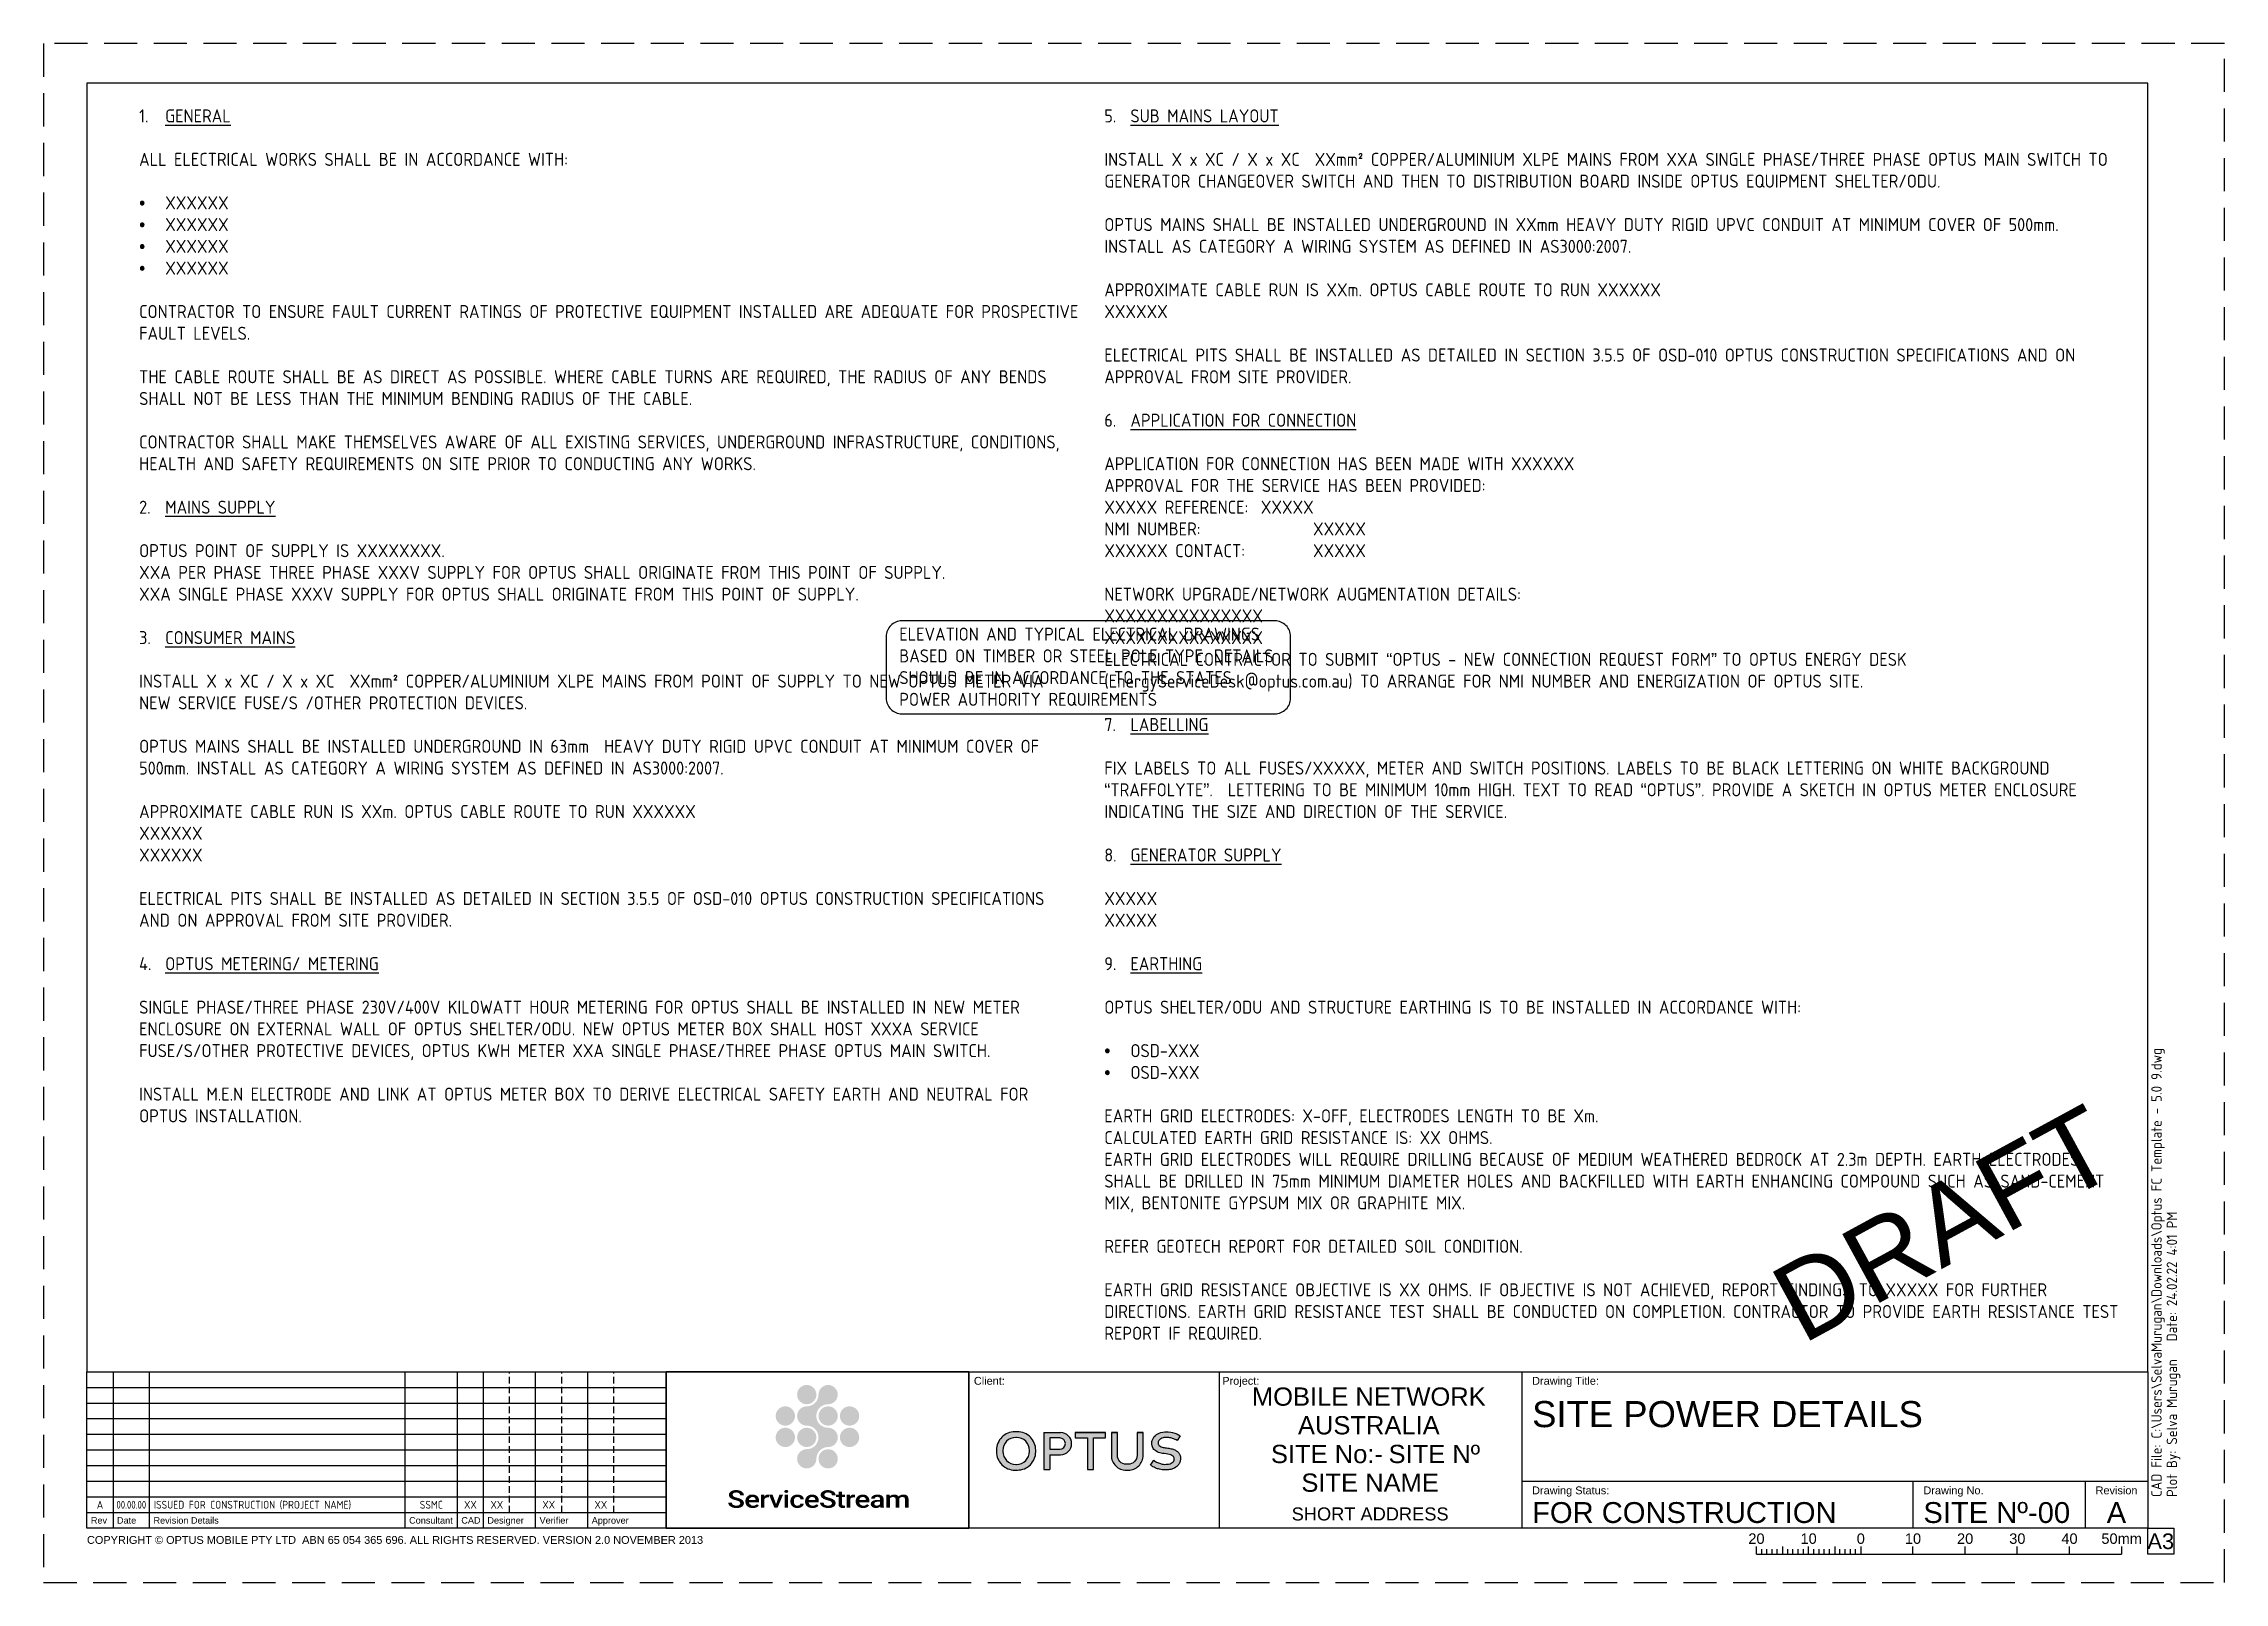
# Paper-space layout 'E1' of a CAD drawing. Extents: x 0 to 418, y 0 to 295.
# The model-space entities are those that its viewports show. They can reach past a viewport. Long polylines and large blocks are cut down to what shows.
import ezdxf
from ezdxf.enums import TextEntityAlignment as Align

# ---------------------------------------------------------------- set-up
doc = ezdxf.new("R2010")
doc.units = 0
doc.header["$MEASUREMENT"] = 0
doc.linetypes.add('DASHED', pattern=[19.05, 12.7, -6.35])
doc.linetypes.add('HIDDEN', pattern=[9.525, 6.35, -3.175])
doc.layers.get('0').update_dxf_attribs({"lineweight": 25})
doc.layers.get('DEFPOINTS').update_dxf_attribs({"color": 1})
for name, color, linetype in [('BORDER', 7, 'Continuous'), ('Cover Sht', 3, 'Continuous'), ('Cover Sht - Text 2.5', 2, 'Continuous'), ('Cover Sht - Text 3.5', 3, 'Continuous'), ('DRAFT STAMP', 253, 'Continuous'), ('Help notes', 240, 'Continuous'), ('Logo OPTUS', 134, 'Continuous'), ('Logo ServiceStream', 7, 'Continuous'), ('TXT', 2, 'Continuous')]:
    doc.layers.add(name, color=color, linetype=linetype)
doc.layers.add('Viewport1', color=161, linetype='Continuous', plot=False)
doc.styles.add('ARIAL', font='arial.ttf')
doc.styles.add('ISOCP', font='isocp.shx')
doc.styles.add('STAMP', font='swissko.ttf')
pattern_1 = [(0, (0, 0), (0, 6.985), [5.08, -1.905]), (90, (0, 0), (-6.985, 4e-16), [5.08, -1.905])]

psp = doc.layouts.new('E1')

# ---------------------------------------------------------------- texts
at = {"layer": 'DRAFT STAMP', "style": 'STAMP'}
psp.add_text('DRAFT', height=15, rotation=28.5534, dxfattribs=at).set_placement((364.22, 68.82), align=Align.MIDDLE_CENTER)
at = {"layer": 'Help notes', "insert": (164.01, 183.04), "char_height": 2.5, "attachment_point": 1, "style": 'ISOCP'}
psp.add_mtext_dynamic_manual_height_columns('ELEVATION AND TYPICAL ELECTRICAL DRAWINGS BASED ON TIMBER OR STEEL POLE TYPE. DETAILS SHOULD BE IN ACCORDANCE TO THE STATES POWER AUTHORITY REQUIREMENTS', width=72.6228, gutter_width=12.5, heights=[0], dxfattribs=at)
at = {"layer": 'TXT', "color": 2, "char_height": 2.5, "attachment_point": 1, "style": 'ISOCP'}
for s, insert, width in [('\\pxi-2,l2,t2;{\\C4;1.^I\\LGENERAL\\l\\P\\P\\C256;ALL ELECTRICAL WORKS SHALL BE IN ACCORDANCE WITH:\\P\\P{\\fSymbol|b0|i0|c2|p18;·^I}XXXXXX\\P{\\fSymbol|b0|i0|c2|p18;·^I}XXXXXX\\P{\\fSymbol|b0|i0|c2|p18;·^I}XXXXXX\\P{\\fSymbol|b0|i0|c2|p18;·^I}XXXXXX \\P\\pi0,l0;\\PCONTRACTOR TO ENSURE FAULT CURRENT RATINGS OF PROTECTIVE EQUIPMENT INSTALLED ARE ADEQUATE FOR PROSPECTIVE FAULT LEVELS.\\P\\PTHE CABLE ROUTE SHALL BE AS DIRECT AS POSSIBLE. WHERE CABLE TURNS ARE REQUIRED, THE RADIUS OF ANY BENDS SHALL NOT BE LESS THAN THE MINIMUM BENDING RADIUS OF THE CABLE.\\P\\PCONTRACTOR SHALL MAKE THEMSELVES AWARE OF ALL EXISTING SERVICES, UNDERGROUND INFRASTRUCTURE, CONDITIONS, HEALTH AND SAFETY REQUIREMENTS ON SITE PRIOR TO CONDUCTING ANY WORKS.\\P\\pi-2,l2;\\C4;\\P2.^I\\LMAINS SUPPLY\\P\\P\\l\\C256;OPTUS POINT OF SUPPLY IS XXXXXXXX.\\PXXA PER PHASE THREE PHASE XXXV SUPPLY FOR OPTUS SHALL ORIGINATE FROM THIS POINT OF SUPPLY.\\PXXA SINGLE PHASE XXXV SUPPLY FOR OPTUS SHALL ORIGINATE FROM THIS POINT OF SUPPLY. \\C4;\\P\\P3.^I\\LCONSUMER MAINS\\P\\P\\pi0,l0;\\l\\C256;INSTALL X x XC / X x XC  XXmm² COPPER/ALUMINIUM XLPE MAINS FROM POINT OF SUPPLY TO NEW OPTUS METER VIA NEW SERVICE FUSE/S /OTHER PROTECTION DEVICES. \\P\\POPTUS MAINS SHALL BE INSTALLED UNDERGROUND IN 63mm  HEAVY DUTY RIGID UPVC CONDUIT AT MINIMUM COVER OF 500mm. INSTALL AS CATEGORY A WIRING SYSTEM AS DEFINED IN AS3000:2007.\\P\\PAPPROXIMATE CABLE RUN IS XXm. OPTUS CABLE ROUTE TO RUN XXXXXX \\PXXXXXX\\PXXXXXX\\P\\PELECTRICAL PITS SHALL BE INSTALLED AS DETAILED IN SECTION 3.5.5 OF OSD-010 OPTUS CONSTRUCTION SPECIFICATIONS AND ON APPROVAL FROM SITE PROVIDER.\\C4;\\P\\pi-2,l2;\\P4.^I\\LOPTUS METERING/ METERING\\P\\pi0,l0,tz;\\P\\pt2;\\l\\C256;SINGLE PHASE/THREE PHASE 230V/400V KILOWATT HOUR METERING FOR OPTUS SHALL BE INSTALLED IN NEW METER ENCLOSURE ON EXTERNAL WALL OF OPTUS SHELTER/ODU. NEW OPTUS METER BOX SHALL HOST XXXA SERVICE FUSE/S/OTHER PROTECTIVE DEVICES, OPTUS KWH METER XXA SINGLE PHASE/THREE PHASE OPTUS MAIN SWITCH. \\P\\PINSTALL M.E.N ELECTRODE AND LINK AT OPTUS METER BOX TO DERIVE ELECTRICAL SAFETY EARTH AND NEUTRAL FOR OPTUS INSTALLATION.}', (18.31, 282.39), 180), ('\\pxt2;{\\C4;5.^I\\LSUB MAINS LAYOUT\\P\\P\\l\\C256;INSTALL X x XC / X x XC  XXmm² COPPER/ALUMINIUM XLPE MAINS FROM XXA SINGLE PHASE/THREE PHASE OPTUS MAIN SWITCH TO GENERATOR CHANGEOVER SWITCH AND THEN TO DISTRIBUTION BOARD INSIDE OPTUS EQUIPMENT SHELTER/ODU.\\P\\ptz;\\P\\pt2;OPTUS MAINS SHALL BE INSTALLED UNDERGROUND IN XXmm HEAVY DUTY RIGID UPVC CONDUIT AT MINIMUM COVER OF 500mm. INSTALL AS CATEGORY A WIRING SYSTEM AS DEFINED IN AS3000:2007.\\P\\PAPPROXIMATE CABLE RUN IS XXm. OPTUS CABLE ROUTE TO RUN XXXXXX \\PXXXXXX\\P\\ptz;\\P\\pt2;ELECTRICAL PITS SHALL BE INSTALLED AS DETAILED IN SECTION 3.5.5 OF OSD-010 OPTUS CONSTRUCTION SPECIFICATIONS AND ON APPROVAL FROM SITE PROVIDER.\\P\\C4;\\P6.^I\\LAPPLICATION FOR CONNECTION\\P\\P\\l\\C256;APPLICATION FOR CONNECTION HAS BEEN MADE WITH XXXXXX\\PAPPROVAL FOR THE SERVICE HAS BEEN PROVIDED:\\PXXXXX REFERENCE: ^IXXXXX\\PNMI NUMBER:^I^I^IXXXXX\\PXXXXXX CONTACT: ^I^IXXXXX\\P\\PNETWORK UPGRADE/NETWORK AUGMENTATION DETAILS:\\PXXXXXXXXXXXXXXX\\PXXXXXXXXXXXXXXX\\PELECTRICAL CONTRACTOR TO SUBMIT \\fArial|b0|i0|c0|p34;“\\Fisocp|c0;OPTUS - NEW CONNECTION REQUEST FORM\\fArial|b0|i0|c0|p34;” \\Fisocp|c0;TO OPTUS ENERGY DESK (EnergyServiceDesk@optus.com.au) TO ARRANGE FOR NMI NUMBER AND ENERGIZATION OF OPTUS SITE.\\P\\C4;\\P7.^I\\LLABELLING\\P\\pi-2,l2;\\P\\pi0,l0;\\l\\C256;FIX LABELS TO ALL FUSES/XXXXX, METER AND SWITCH POSITIONS. LABELS TO BE BLACK LETTERING ON WHITE BACKGROUND \\fArial|b0|i0|c0|p34;“\\Fisocp|c0;TRAFFOLYTE\\fArial|b0|i0|c0|p34;”\\Fisocp|c0;.  LETTERING TO BE MINIMUM 10mm HIGH. TEXT TO READ \\fArial|b0|i0|c0|p34;“\\Fisocp|c0;OPTUS\\fArial|b0|i0|c0|p34;”\\Fisocp|c0;. PROVIDE A SKETCH IN OPTUS METER ENCLOSURE INDICATING THE SIZE AND DIRECTION OF THE SERVICE.\\C4;\\P\\pi-2,l2;\\P\\pi0,l0;8.^I\\LGENERATOR SUPPLY\\P\\pi-2,l2;\\P\\l\\C256;XXXXX\\PXXXXX\\C4;\\P\\P\\pi0,l0;9.^I\\LEARTHING\\P\\P\\l\\C256;OPTUS SHELTER/ODU AND STRUCTURE EARTHING IS TO BE INSTALLED IN ACCORDANCE WITH:\\P\\pi-2,l2;\\P{\\fSymbol|b0|i0|c2|p18;·^I}OSD-XXX\\P{\\fSymbol|b0|i0|c2|p18;·^I}OSD-XXX\\P\\pi0,l0,tz;\\P\\pt2;EARTH GRID ELECTRODES: X-OFF, ELECTRODES LENGTH TO BE Xm.\\PCALCULATED EARTH GRID RESISTANCE IS: XX OHMS.\\PEARTH GRID ELECTRODES WILL REQUIRE DRILLING BECAUSE OF MEDIUM WEATHERED BEDROCK AT 2.3m DEPTH. EARTH ELECTRODES SHALL BE DRILLED IN 75mm MINIMUM DIAMETER HOLES AND BACKFILLED WITH EARTH ENHANCING COMPOUND SUCH AS SAND-CEMENT MIX, BENTONITE GYPSUM MIX OR GRAPHITE MIX. \\P\\PREFER GEOTECH REPORT FOR DETAILED SOIL CONDITION.\\P\\PEARTH GRID RESISTANCE OBJECTIVE IS XX OHMS. IF OBJECTIVE IS NOT ACHIEVED, REPORT FINDINGS TO XXXXX FOR FURTHER DIRECTIONS. EARTH GRID RESISTANCE TEST SHALL BE CONDUCTED ON COMPLETION. CONTRACTOR TO PROVIDE EARTH RESISTANCE TEST REPORT IF REQUIRED.}', (203.31, 282.39), 195)]:
    psp.add_mtext(s, dxfattribs=dict(at, insert=insert, width=width))

msp = doc.modelspace()

# ---------------------------------------------------------------- blocks, each defined once
blk = doc.blocks.new('Optus-A3AT')
at = {"layer": 'Cover Sht - Text 3.5', "color": 4, "style": 'ARIAL'}
for tag, p in [('TITLE-1', (285.31, 29.76)), ('TITLE-2', (285.31, 21.76))]:
    blk.add_attdef(tag, p, '', height=5, dxfattribs=at)
at = {"layer": 'Cover Sht - Text 3.5', "color": 3, "style": 'ARIAL'}
for tag, p, height in [('SITE_NO', (257.79, 22.87), 3.5), ('STATUS', (285.31, 11.39), 4)]:
    blk.add_attdef(tag, p, '', height=height, dxfattribs=at)
for tag, height, p in [('SITE_NAME', 3.5, (254.26, 17.37)), ('ADDRESS', 2.5, (254.26, 11.87))]:
    blk.add_attdef(tag, text='', height=height, dxfattribs=at).set_placement(p, align=Align.CENTER)
at = {"layer": 'Cover Sht - Text 3.5', "style": 'ARIAL'}
for tag, p in [('DRG.NO.', (360.31, 11.39)), ('REV', (393.31, 11.39))]:
    blk.add_attdef(tag, p, '', height=4, dxfattribs=at)
blk = doc.blocks.new('OPTUS Logo')
at = {"linetype": 'Continuous', "true_color": 0x00a4ae}
h = blk.add_hatch(color=134, dxfattribs=at)
h.dxf.hatch_style = 1
h.paths.add_polyline_path([(12.85, 14.65), (12.85, 14.98, 0.414214), (9.34, 18.49), (8.86, 18.49, 0.414214), (5.34, 14.98), (5.34, 14.65, 0.414214), (8.86, 11.14), (9.34, 11.14, 0.414214)])
h.paths.add_polyline_path([(9.18, 12.24), (9.02, 12.24, -0.414214), (6.55, 14.71), (6.55, 14.92, -0.414214), (9.02, 17.39), (9.18, 17.39, -0.414214), (11.65, 14.92), (11.65, 14.71, -0.414214)], flags=16)
h.paths.add_polyline_path([(17.59, 14.07, 1), (17.59, 18.35), (14.95, 18.35), (14.77, 18.35), (14.42, 18.35), (14.42, 11.28), (15.57, 11.28), (15.57, 14.07)])
h.paths.add_polyline_path([(15.57, 15.12), (15.57, 17.3), (17.45, 17.3, -1), (17.45, 15.12)], flags=16)
h.paths.add_polyline_path([(22.75, 11.28), (23.9, 11.28), (23.9, 17.3), (26.21, 17.3), (26.21, 18.35), (20.44, 18.35), (20.44, 17.3), (22.75, 17.3)])
h.paths.add_polyline_path([(28.5, 13.95), (28.5, 18.35), (27.35, 18.35), (27.35, 13.95, 0.414214), (30.19, 11.11), (30.59, 11.11, 0.414214), (33.43, 13.95), (33.43, 18.35), (32.28, 18.35), (32.28, 13.95, -0.414214), (30.59, 12.26), (30.19, 12.26, -0.414214)])
h.paths.add_polyline_path([(38.11, 12.26), (37.87, 12.25), (37.62, 12.24), (37.37, 12.26), (37.1, 12.3), (36.92, 12.34), (36.74, 12.38), (36.56, 12.44), (36.39, 12.5), (36.18, 12.58), (35.98, 12.68), (35.78, 12.8), (35.6, 12.93), (35.49, 13.02), (34.85, 12.11), (34.91, 12.06), (35.04, 11.96), (35.15, 11.89), (35.33, 11.77), (35.53, 11.67), (35.74, 11.57), (36.01, 11.46), (36.21, 11.4), (36.38, 11.35), (36.59, 11.29), (36.84, 11.24), (37.1, 11.2), (37.35, 11.18), (37.56, 11.16), (37.79, 11.16), (38.05, 11.17), (38.29, 11.19), (38.52, 11.23), (38.74, 11.28), (38.91, 11.32), (39.1, 11.39), (39.25, 11.45), (39.44, 11.54), (39.7, 11.69), (39.88, 11.83), (40.03, 11.96), (40.14, 12.09), (40.25, 12.23), (40.34, 12.36), (40.4, 12.47), (40.47, 12.63), (40.53, 12.8), (40.57, 12.95), (40.59, 13.12), (40.61, 13.27), (40.61, 13.42), (40.6, 13.59), (40.59, 13.72), (40.56, 13.85), (40.53, 13.95), (40.48, 14.08), (40.42, 14.21), (40.37, 14.3), (40.31, 14.39), (40.21, 14.51), (40.1, 14.62), (40.01, 14.7), (39.9, 14.79), (39.79, 14.86), (39.66, 14.94), (39.52, 15.01), (39.35, 15.08), (39.2, 15.13), (39.03, 15.19), (38.81, 15.24), (38.58, 15.29), (38.38, 15.32), (38.15, 15.35), (37.9, 15.39), (37.64, 15.42), (37.45, 15.46), (37.25, 15.5), (37.07, 15.55), (36.87, 15.62), (36.7, 15.71), (36.53, 15.83), (36.44, 15.93), (36.37, 16.04), (36.34, 16.14), (36.32, 16.28), (36.31, 16.41), (36.34, 16.55), (36.39, 16.7), (36.46, 16.83), (36.55, 16.94), (36.68, 17.06), (36.82, 17.16), (37.03, 17.25), (37.25, 17.32), (37.41, 17.36), (37.59, 17.38), (37.79, 17.4), (37.98, 17.4), (38.19, 17.39), (38.37, 17.37), (38.58, 17.34), (38.76, 17.3), (38.96, 17.25), (39.1, 17.2), (39.24, 17.15), (39.43, 17.07), (39.6, 16.99), (39.75, 16.91), (39.94, 16.79), (40.53, 17.72), (40.35, 17.83), (40.1, 17.97), (39.88, 18.08), (39.5, 18.24), (39.1, 18.35), (38.73, 18.43), (38.25, 18.47), (37.88, 18.48), (37.57, 18.47), (37.22, 18.42), (36.83, 18.34), (36.51, 18.23), (36.24, 18.1), (36, 17.95), (35.79, 17.79), (35.56, 17.56), (35.41, 17.34), (35.27, 17.08), (35.19, 16.83), (35.13, 16.6), (35.11, 16.35), (35.11, 16.14), (35.17, 15.78), (35.22, 15.6), (35.36, 15.31), (35.51, 15.11), (35.67, 14.94), (35.86, 14.8), (36.12, 14.64), (36.38, 14.53), (36.63, 14.44), (36.88, 14.38), (37.14, 14.33), (37.47, 14.29), (37.88, 14.23), (38.2, 14.18), (38.49, 14.11), (38.73, 14.04), (38.96, 13.94), (39.12, 13.84), (39.25, 13.72), (39.33, 13.62), (39.38, 13.47), (39.41, 13.31), (39.4, 13.15), (39.37, 13.04), (39.3, 12.88), (39.18, 12.73), (39.03, 12.59), (38.84, 12.47), (38.6, 12.37), (38.33, 12.3)])
at = {"color": 134, "linetype": 'Continuous', "true_color": 0x00a4ae}
for p, q in [((14.42, 18.35), (17.59, 18.35)), ((14.42, 18.35), (14.42, 11.28)), ((14.77, 18.35), (17.59, 18.35)), ((14.95, 18.35), (17.59, 18.35)), ((20.44, 18.35), (26.21, 18.35)), ((27.35, 18.35), (28.5, 18.35)), ((32.28, 18.35), (33.43, 18.35)), ((15.57, 14.07), (17.59, 14.07)), ((15.57, 14.07), (15.57, 11.28)), ((14.42, 11.28), (15.57, 11.28))]:
    blk.add_line(p, q, dxfattribs=at)
for points in [[(5.34, 14.98), (5.34, 14.65, 0.414214), (8.86, 11.14), (9.34, 11.14, 0.414214), (12.85, 14.65), (12.85, 14.98, 0.414214), (9.34, 18.49), (8.86, 18.49, 0.414214)], [(6.55, 14.71, 0.414214), (9.02, 12.24), (9.18, 12.24, 0.414214), (11.65, 14.71), (11.65, 14.92, 0.414214), (9.18, 17.39), (9.02, 17.39, 0.414214), (6.55, 14.92)], [(15.57, 15.12), (17.45, 15.12, 1), (17.45, 17.3), (15.57, 17.3)], [(30.59, 12.26), (30.19, 12.26, -0.414214), (28.5, 13.95), (28.5, 18.35), (27.35, 18.35), (27.35, 13.95, 0.414214), (30.19, 11.11), (30.59, 11.11, 0.414214), (33.43, 13.95), (33.43, 18.35), (32.28, 18.35), (32.28, 13.95, -0.414214)]]:
    blk.add_lwpolyline(points, format="xyb", close=True, dxfattribs=at)
for points in [[(23.9, 17.3), (26.21, 17.3), (26.21, 18.35), (20.44, 18.35), (20.44, 17.3), (22.75, 17.3), (22.75, 11.28), (23.9, 11.28)], [(34.85, 12.11), (35.49, 13.02), (35.6, 12.93), (35.78, 12.8), (35.98, 12.68), (36.18, 12.58), (36.39, 12.5), (36.56, 12.44), (36.74, 12.38), (36.92, 12.34), (37.1, 12.3), (37.37, 12.26), (37.62, 12.24), (37.87, 12.25), (38.11, 12.26), (38.33, 12.3), (38.6, 12.37), (38.84, 12.47), (39.03, 12.59), (39.18, 12.73), (39.3, 12.88), (39.37, 13.04), (39.4, 13.15), (39.41, 13.31), (39.38, 13.47), (39.33, 13.62), (39.25, 13.72), (39.12, 13.84), (38.96, 13.94), (38.73, 14.04), (38.49, 14.11), (38.2, 14.18), (37.88, 14.23), (37.47, 14.29), (37.14, 14.33), (36.88, 14.38), (36.63, 14.44), (36.38, 14.53), (36.12, 14.64), (35.86, 14.8), (35.67, 14.94), (35.51, 15.11), (35.36, 15.31), (35.22, 15.6), (35.17, 15.78), (35.11, 16.14), (35.11, 16.35), (35.13, 16.6), (35.19, 16.83), (35.27, 17.08), (35.41, 17.34), (35.56, 17.56), (35.79, 17.79), (36, 17.95), (36.24, 18.1), (36.51, 18.23), (36.83, 18.34), (37.22, 18.42), (37.57, 18.47), (37.88, 18.48), (38.25, 18.47), (38.73, 18.43), (39.1, 18.35), (39.5, 18.24), (39.88, 18.08), (40.1, 17.97), (40.35, 17.83), (40.53, 17.72), (40.53, 17.72), (39.94, 16.79), (39.75, 16.91), (39.6, 16.99), (39.43, 17.07), (39.24, 17.15), (39.1, 17.2), (38.96, 17.25), (38.76, 17.3), (38.58, 17.34), (38.37, 17.37), (38.19, 17.39), (37.98, 17.4), (37.79, 17.4), (37.59, 17.38), (37.41, 17.36), (37.25, 17.32), (37.03, 17.25), (36.82, 17.16), (36.68, 17.06), (36.55, 16.94), (36.46, 16.83), (36.39, 16.7), (36.34, 16.55), (36.31, 16.41), (36.32, 16.28), (36.34, 16.14), (36.37, 16.04), (36.44, 15.93), (36.53, 15.83), (36.7, 15.71), (36.87, 15.62), (37.07, 15.55), (37.25, 15.5), (37.45, 15.46), (37.64, 15.42), (37.9, 15.39), (38.15, 15.35), (38.38, 15.32), (38.58, 15.29), (38.81, 15.24), (39.03, 15.19), (39.2, 15.13), (39.35, 15.08), (39.52, 15.01), (39.66, 14.94), (39.79, 14.86), (39.9, 14.79), (40.01, 14.7), (40.1, 14.62), (40.21, 14.51), (40.31, 14.39), (40.37, 14.3), (40.42, 14.21), (40.48, 14.08), (40.53, 13.95), (40.56, 13.85), (40.59, 13.72), (40.6, 13.59), (40.61, 13.42), (40.61, 13.27), (40.59, 13.12), (40.57, 12.95), (40.53, 12.8), (40.47, 12.63), (40.4, 12.47), (40.34, 12.36), (40.25, 12.23), (40.14, 12.09), (40.03, 11.96), (39.88, 11.83), (39.7, 11.69), (39.44, 11.54), (39.25, 11.45), (39.1, 11.39), (38.91, 11.32), (38.74, 11.28), (38.52, 11.23), (38.29, 11.19), (38.05, 11.17), (37.79, 11.16), (37.56, 11.16), (37.35, 11.18), (37.1, 11.2), (36.84, 11.24), (36.59, 11.29), (36.38, 11.35), (36.21, 11.4), (36.01, 11.46), (35.74, 11.57), (35.53, 11.67), (35.33, 11.77), (35.15, 11.89), (35.04, 11.96), (34.91, 12.06)]]:
    blk.add_lwpolyline(points, close=True, dxfattribs=at)
blk.add_arc((17.59, 16.21), 2.14, 270, 90, dxfattribs=at)
blk = doc.blocks.new('OPTUS-yes Logo')
at = {"layer": 'BORDER'}
blk.add_blockref('OPTUS Logo', (0, 0), dxfattribs=at)
blk = doc.blocks.new('Optus-A3SH')
at = {"layer": 'Cover Sht', "color": 1}
for p, q in [((13.31, 40.39), (13.31, 10.39)), ((20.31, 10.39), (20.31, 40.39)), ((69.31, 10.39), (69.31, 40.39)), ((79.31, 10.39), (79.31, 40.39)), ((79.31, 13.39), (79.31, 40.39)), ((84.31, 10.39), (84.31, 40.39)), ((94.31, 10.39), (94.31, 40.39)), ((104.31, 10.39), (104.31, 40.39)), ((8.31, 13.39), (119.31, 13.39))]:
    blk.add_line(p, q, dxfattribs=at)
at = {"layer": 'Cover Sht', "color": 8, "linetype": 'DASHED', "ltscale": 0.1}
for p, q in [((89.31, 13.39), (89.31, 40.39)), ((99.31, 13.39), (99.31, 40.39)), ((109.31, 13.39), (109.31, 40.39))]:
    blk.add_line(p, q, dxfattribs=at)
at = {"layer": 'Cover Sht', "color": 2}
for p, q in [((119.31, 10.39), (119.31, 40.39)), ((177.31, 10.39), (177.31, 40.39)), ((225.31, 40.39), (225.31, 10.39)), ((283.31, 40.39), (283.31, 10.39)), ((283.31, 19.39), (403.31, 19.39)), ((358.31, 19.39), (358.31, 10.39)), ((391.31, 19.39), (391.31, 10.39))]:
    blk.add_line(p, q, dxfattribs=at)
at = {"layer": 'Cover Sht', "color": 8}
for p, q in [((8.31, 37.39), (119.31, 37.39)), ((8.31, 34.39), (119.31, 34.39)), ((8.31, 31.39), (119.31, 31.39)), ((8.31, 28.39), (119.31, 28.39)), ((8.31, 25.39), (119.31, 25.39)), ((8.31, 22.39), (119.31, 22.39)), ((8.31, 19.39), (119.31, 19.39)), ((8.31, 16.39), (119.31, 16.39)), ((329.31, 5.39), (329.31, 6.39)), ((330.31, 5.39), (330.31, 6.39)), ((331.31, 5.39), (331.31, 6.39)), ((332.31, 5.39), (332.31, 6.39)), ((334.31, 5.39), (334.31, 6.39)), ((335.31, 5.39), (335.31, 6.39)), ((336.31, 5.39), (336.31, 6.39)), ((337.31, 5.39), (337.31, 6.39)), ((339.31, 5.39), (339.31, 6.39)), ((340.31, 5.39), (340.31, 6.39)), ((341.31, 5.39), (341.31, 6.39)), ((342.31, 5.39), (342.31, 6.39)), ((344.31, 5.39), (344.31, 6.39)), ((345.31, 5.39), (345.31, 6.39)), ((346.31, 5.39), (346.31, 6.39)), ((347.31, 5.39), (347.31, 6.39))]:
    blk.add_line(p, q, dxfattribs=at)
at = {"layer": 'Cover Sht', "color": 7}
for p, q in [((328.31, 5.39), (328.31, 6.89)), ((328.31, 5.39), (398.31, 5.39)), ((333.31, 6.89), (333.31, 5.39)), ((338.31, 5.39), (338.31, 6.89)), ((343.31, 6.89), (343.31, 5.39)), ((348.31, 6.89), (348.31, 5.39)), ((358.31, 5.39), (358.31, 6.89)), ((368.31, 5.39), (368.31, 6.89)), ((378.31, 5.39), (378.31, 6.89)), ((388.31, 5.39), (388.31, 6.89)), ((398.31, 6.89), (398.31, 5.39))]:
    blk.add_line(p, q, dxfattribs=at)
at = {"layer": 'Cover Sht', "flags": 128}
blk.add_lwpolyline([(403.31, 40.39), (403.31, 287.39), (8.31, 287.39), (8.31, 40.39)], dxfattribs=at)
blk.add_lwpolyline([(8.31, 40.39), (403.31, 40.39), (403.31, 10.39), (8.31, 10.39)], close=True, dxfattribs=at)
at = {"layer": 'Cover Sht', "color": 1, "flags": 128}
blk.add_lwpolyline([(403.31, 5.39), (403.31, 10.39), (408.31, 10.39), (408.31, 5.39)], close=True, dxfattribs=at)
at = {"layer": 'Logo OPTUS'}
blk.add_blockref('OPTUS-yes Logo', (177.31, 10.39), dxfattribs=at)
at = {"layer": 'Cover Sht - Text 2.5', "color": 1, "style": 'ARIAL'}
for s, p in [('Client:', (178.31, 37.89)), ('Project:', (225.92, 37.89)), ('Drawing Title:', (285.31, 37.89)), ('Drawing Status:', (285.31, 16.89)), ('Drawing No.', (360.31, 16.89)), ('Revision', (393.31, 16.89))]:
    blk.add_text(s, height=1.5, dxfattribs=at).set_placement(p)
for s, p in [('Revision Details', (21.06, 11.89)), ('Consultant', (70.06, 11.89)), ('Designer', (85.06, 11.89)), ('Verifier', (95.06, 11.89)), ('Rev', (9.06, 11.89)), ('Date', (14.06, 11.89)), ('CAD', (80.06, 11.89)), ('Approver', (105.06, 11.89))]:
    blk.add_text(s, height=1.25, dxfattribs=at).set_placement(p, align=Align.MIDDLE_LEFT)
at = {"layer": 'Cover Sht - Text 2.5', "color": 7, "style": 'ARIAL'}
for s, p in [('20', (328.31, 7.39)), ('10', (338.31, 7.39)), ('0', (348.31, 7.39)), ('10', (358.31, 7.39)), ('20', (368.31, 7.39)), ('30', (378.31, 7.39)), ('40', (388.31, 7.39)), ('50mm', (398.31, 7.39))]:
    blk.add_text(s, height=2, dxfattribs=at).set_placement(p, align=Align.CENTER)
at = {"layer": 'Cover Sht - Text 3.5', "color": 3, "style": 'ARIAL'}
for s, p in [('MOBILE NETWORK', (254.01, 33.87)), ('AUSTRALIA', (254.01, 28.37)), ('SITE No:-', (245.98, 22.87))]:
    blk.add_text(s, height=3.5, dxfattribs=at).set_placement(p, align=Align.CENTER)
at = {"layer": 'Cover Sht - Text 3.5', "color": 8, "style": 'ARIAL'}
blk.add_text('COPYRIGHT © OPTUS MOBILE PTY LTD  ABN 65 054 365 696. ALL RIGHTS RESERVED. VERSION 2.0 NOVEMBER 2013', height=1.5, dxfattribs=at).set_placement((8.31, 7.39))
blk.add_text('COPYRIGHT © OPTUS MOBILE PTY LTD  ABN 65 054 365 696. ALL RIGHTS RESERVED. VERSION 2.0 NOVEMBER 2013', height=1.5, dxfattribs=at).set_placement((8.31, 7.39))
at = {"layer": 'Cover Sht - Text 3.5', "style": 'ARIAL'}
blk.add_text('A3', height=3, dxfattribs=at).set_placement((405.81, 7.89), align=Align.MIDDLE)
at = {"layer": 'Cover Sht - Text 3.5', "color": 8, "style": 'ISOCP'}
for p in [(403.98, 16.38), (406.94, 16.38)]:
    blk.add_attdef('PLOTINFO', text='', height=2, rotation=90, dxfattribs=at).set_placement(p, align=Align.TOP_LEFT)
blk = doc.blocks.new('Rev_Details')
at = {"layer": 'Cover Sht - Text 3.5', "color": 7, "linetype": 'Continuous', "style": 'ISOCP'}
for tag, p in [('REVNO', (10.81, 14.89)), ('CO.BY', (74.31, 14.89)), ('CADBY', (81.81, 14.89)), ('DESBY', (86.88, 14.89)), ('VERBY', (96.81, 14.89)), ('APPBY', (106.81, 14.89))]:
    blk.add_attdef(tag, text='', height=1.5, dxfattribs=at).set_placement(p, align=Align.MIDDLE_CENTER)
at = {"layer": 'Cover Sht - Text 3.5', "color": 7, "linetype": 'Continuous', "style": 'ISOCP', "width": 0.9}
blk.add_attdef('REVDATE', text='', height=1.5, dxfattribs=at).set_placement((16.81, 14.89), align=Align.MIDDLE_CENTER)
at = {"layer": 'Cover Sht - Text 3.5', "color": 7, "linetype": 'Continuous', "style": 'ISOCP'}
blk.add_attdef('REVDESCRIPTION', text='', height=1.5, dxfattribs=at).set_placement((21.11, 14.89), align=Align.MIDDLE_LEFT)
blk = doc.blocks.new('New_ServiceStream_Logo')
at = {"layer": 'Logo ServiceStream', "transparency": 33554605}
h = blk.add_hatch(color=7, dxfattribs=at)
h.dxf.hatch_style = 1
h.set_gradient(color1=(41, 197, 245), color2=(63, 213, 133), rotation=180, name='INVCURVED')
h.paths.add_polyline_path([(-29.19, -4.39, 1), (-32.88, -4.39, 1)], flags=17)
h.paths.add_polyline_path([(-26.91, -6.23, 2.3896), (-28.78, -4.39, -0.417704), (-31.06, -6.64, 0.992754), (-31.04, -10.34, -1.005969), (-31.06, -14.85, 2.3896), (-29.19, -16.7, -0.417704), (-26.91, -14.44, 0.992754), (-26.93, -10.75, -1.005969)])
h.paths.add_polyline_path([(-36.99, -8.49, 1), (-33.29, -8.49, 1)])
h.paths.add_polyline_path([(-36.99, -12.59, 1), (-33.29, -12.59, 1)])
h.paths.add_polyline_path([(-32.88, -12.59, 1), (-29.19, -12.59, 1)], flags=17)
h.paths.add_polyline_path([(-25.09, -8.49, 1), (-28.78, -8.49, 1)], flags=17)
h.paths.add_polyline_path([(-20.98, -8.49, 1), (-24.68, -8.49, 1)])
h.paths.add_polyline_path([(-24.68, -12.59, 1), (-20.98, -12.59, 1)])
h.paths.add_polyline_path([(-25.09, -16.7, 1), (-28.78, -16.7, 1)], flags=17)
at = {"layer": 'Logo ServiceStream'}
h = blk.add_hatch(dxfattribs=at)
h.set_pattern_fill('ANGLE')
h.set_pattern_definition(pattern_1)
h.paths.add_polyline_path([(-44.54, -22.69), (-44.9, -22.71), (-45.26, -22.8), (-45.56, -22.95), (-45.7, -23.06), (-44.54, -23.15), (-44.29, -23.17), (-43.98, -23.3), (-43.87, -23.41), (-43.78, -23.71), (-43.08, -23.71), (-43.11, -23.47), (-43.27, -23.18), (-43.46, -22.99), (-43.79, -22.82), (-44.14, -22.72)])
h.paths.add_polyline_path([(-45.7, -23.06), (-45.9, -23.31), (-45.96, -23.62), (-45.9, -23.9), (-45.72, -24.16), (-45.42, -24.37), (-45.36, -24.4), (-45.04, -24.53), (-44.64, -24.64), (-44.24, -24.76), (-43.96, -24.89), (-43.9, -24.94), (-43.78, -25.23), (-43.78, -25.29), (-43.96, -25.55), (-44.11, -25.62), (-44.51, -25.68), (-43.33, -25.79), (-43.14, -25.53), (-43.08, -25.22), (-43.09, -25.06), (-43.21, -24.77), (-43.32, -24.64), (-43.63, -24.43), (-43.66, -24.41), (-43.98, -24.28), (-44.38, -24.16), (-44.77, -24.05), (-45.06, -23.93), (-45.11, -23.88), (-45.26, -23.62), (-45.25, -23.53), (-45.07, -23.27), (-44.94, -23.21), (-44.54, -23.15)])
h.paths.add_polyline_path([(-45.39, -25.08), (-46.09, -25.08), (-46.05, -25.35), (-45.89, -25.63), (-45.65, -25.83), (-45.31, -26), (-45.26, -26.02), (-44.9, -26.11), (-44.51, -26.14), (-44.12, -26.12), (-43.76, -26.03), (-43.46, -25.89), (-43.33, -25.79), (-44.51, -25.68), (-44.85, -25.64), (-45.16, -25.52), (-45.3, -25.39)])
h.paths.add_polyline_path([(-41.45, -23.55), (-41.8, -23.59), (-42.14, -23.71), (-42.42, -23.9), (-41.45, -24), (-41.33, -24.01), (-41.01, -24.14), (-40.93, -24.25), (-40.83, -24.57), (-40.83, -24.61), (-42.12, -24.61), (-40.17, -24.75), (-40.21, -24.41), (-40.33, -24.11), (-40.5, -23.88), (-40.72, -23.71), (-41.05, -23.59)])
h.paths.add_polyline_path([(-42.42, -23.9), (-42.63, -24.17), (-42.66, -24.21), (-42.77, -24.51), (-42.8, -24.84), (-42.8, -24.91), (-42.8, -24.95), (-42.75, -25.28), (-42.62, -25.57), (-42.4, -25.8), (-41.33, -25.69), (-41.56, -25.67), (-41.88, -25.51), (-42.02, -25.34), (-42.12, -25.02), (-40.17, -25.02), (-40.17, -24.8), (-40.17, -24.75), (-42.12, -24.61), (-42.07, -24.42), (-41.9, -24.16), (-41.81, -24.09), (-41.45, -24)])
h.paths.add_polyline_path([(-40.58, -25.38), (-40.67, -25.46), (-40.96, -25.64), (-41.33, -25.69), (-42.4, -25.8), (-42.4, -25.81), (-42.11, -26), (-41.77, -26.1), (-41.37, -26.14), (-41.05, -26.12), (-40.7, -26.02), (-40.47, -25.9), (-40.21, -25.67)])
h = blk.add_hatch(color=7, dxfattribs=at)
h.dxf.hatch_style = 1
h.paths.add_polyline_path([(-44.54, -22.69), (-44.9, -22.71), (-45.26, -22.8), (-45.56, -22.95), (-45.7, -23.06), (-44.54, -23.15), (-44.29, -23.17), (-43.98, -23.3), (-43.87, -23.41), (-43.78, -23.71), (-43.08, -23.71), (-43.11, -23.47), (-43.27, -23.18), (-43.46, -22.99), (-43.79, -22.82), (-44.14, -22.72)])
h.paths.add_polyline_path([(-45.7, -23.06), (-45.9, -23.31), (-45.96, -23.62), (-45.9, -23.9), (-45.72, -24.16), (-45.42, -24.37), (-45.36, -24.4), (-45.04, -24.53), (-44.64, -24.64), (-44.24, -24.76), (-43.96, -24.89), (-43.9, -24.94), (-43.78, -25.23), (-43.78, -25.29), (-43.96, -25.55), (-44.11, -25.62), (-44.51, -25.68), (-43.33, -25.79), (-43.14, -25.53), (-43.08, -25.22), (-43.09, -25.06), (-43.21, -24.77), (-43.32, -24.64), (-43.63, -24.43), (-43.66, -24.41), (-43.98, -24.28), (-44.38, -24.16), (-44.77, -24.05), (-45.06, -23.93), (-45.11, -23.88), (-45.26, -23.62), (-45.25, -23.53), (-45.07, -23.27), (-44.94, -23.21), (-44.54, -23.15)])
h.paths.add_polyline_path([(-45.39, -25.08), (-46.09, -25.08), (-46.05, -25.35), (-45.89, -25.63), (-45.65, -25.83), (-45.31, -26), (-45.26, -26.02), (-44.9, -26.11), (-44.51, -26.14), (-44.12, -26.12), (-43.76, -26.03), (-43.46, -25.89), (-43.33, -25.79), (-44.51, -25.68), (-44.85, -25.64), (-45.16, -25.52), (-45.3, -25.39)])
h = blk.add_hatch(dxfattribs=at)
h.set_pattern_fill('ANGLE')
h.set_pattern_definition(pattern_1)
h.paths.add_polyline_path([(-41.45, -23.55), (-41.8, -23.59), (-42.14, -23.71), (-42.42, -23.9), (-41.45, -24), (-41.33, -24.01), (-41.01, -24.14), (-40.93, -24.25), (-40.83, -24.57), (-40.83, -24.61), (-42.12, -24.61), (-40.17, -24.75), (-40.21, -24.41), (-40.33, -24.11), (-40.5, -23.88), (-40.72, -23.71), (-41.05, -23.59)])
h.paths.add_polyline_path([(-42.42, -23.9), (-42.63, -24.17), (-42.66, -24.21), (-42.77, -24.51), (-42.8, -24.84), (-42.8, -24.91), (-42.8, -24.95), (-42.75, -25.28), (-42.62, -25.57), (-42.4, -25.8), (-41.33, -25.69), (-41.56, -25.67), (-41.88, -25.51), (-42.02, -25.34), (-42.12, -25.02), (-40.17, -25.02), (-40.17, -24.8), (-40.17, -24.75), (-42.12, -24.61), (-42.07, -24.42), (-41.9, -24.16), (-41.81, -24.09), (-41.45, -24)])
h.paths.add_polyline_path([(-40.58, -25.38), (-40.67, -25.46), (-40.96, -25.64), (-41.33, -25.69), (-42.4, -25.8), (-42.4, -25.81), (-42.11, -26), (-41.77, -26.1), (-41.37, -26.14), (-41.05, -26.12), (-40.7, -26.02), (-40.47, -25.9), (-40.21, -25.67)])
h = blk.add_hatch(dxfattribs=at)
h.set_pattern_fill('ANGLE')
h.set_pattern_definition(pattern_1)
h.paths.add_polyline_path([(-41.45, -23.55), (-41.8, -23.59), (-42.14, -23.71), (-42.42, -23.9), (-41.45, -24), (-41.33, -24.01), (-41.01, -24.14), (-40.93, -24.25), (-40.83, -24.57), (-40.83, -24.61), (-42.12, -24.61), (-40.17, -24.75), (-40.21, -24.41), (-40.33, -24.11), (-40.5, -23.88), (-40.72, -23.71), (-41.05, -23.59)])
h.paths.add_polyline_path([(-42.42, -23.9), (-42.63, -24.17), (-42.66, -24.21), (-42.77, -24.51), (-42.8, -24.84), (-42.8, -24.91), (-42.8, -24.95), (-42.75, -25.28), (-42.62, -25.57), (-42.4, -25.8), (-41.33, -25.69), (-41.56, -25.67), (-41.88, -25.51), (-42.02, -25.34), (-42.12, -25.02), (-40.17, -25.02), (-40.17, -24.8), (-40.17, -24.75), (-42.12, -24.61), (-42.07, -24.42), (-41.9, -24.16), (-41.81, -24.09), (-41.45, -24)])
h.paths.add_polyline_path([(-40.58, -25.38), (-40.67, -25.46), (-40.96, -25.64), (-41.33, -25.69), (-42.4, -25.8), (-42.4, -25.81), (-42.11, -26), (-41.77, -26.1), (-41.37, -26.14), (-41.05, -26.12), (-40.7, -26.02), (-40.47, -25.9), (-40.21, -25.67)])
h = blk.add_hatch(color=7, dxfattribs=at)
h.dxf.hatch_style = 1
h.paths.add_polyline_path([(-41.45, -23.55), (-41.8, -23.59), (-42.14, -23.71), (-42.42, -23.9), (-41.45, -24), (-41.33, -24.01), (-41.01, -24.14), (-40.93, -24.25), (-40.83, -24.57), (-40.83, -24.61), (-42.12, -24.61), (-40.17, -24.75), (-40.21, -24.41), (-40.33, -24.11), (-40.5, -23.88), (-40.72, -23.71), (-41.05, -23.59)])
h.paths.add_polyline_path([(-42.42, -23.9), (-42.63, -24.17), (-42.66, -24.21), (-42.77, -24.51), (-42.8, -24.84), (-42.8, -24.91), (-42.8, -24.95), (-42.75, -25.28), (-42.62, -25.57), (-42.4, -25.8), (-41.33, -25.69), (-41.56, -25.67), (-41.88, -25.51), (-42.02, -25.34), (-42.12, -25.02), (-40.17, -25.02), (-40.17, -24.8), (-40.17, -24.75), (-42.12, -24.61), (-42.07, -24.42), (-41.9, -24.16), (-41.81, -24.09), (-41.45, -24)])
h.paths.add_polyline_path([(-40.58, -25.38), (-40.67, -25.46), (-40.96, -25.64), (-41.33, -25.69), (-42.4, -25.8), (-42.4, -25.81), (-42.11, -26), (-41.77, -26.1), (-41.37, -26.14), (-41.05, -26.12), (-40.7, -26.02), (-40.47, -25.9), (-40.21, -25.67)])
h = blk.add_hatch(color=7, dxfattribs=at)
h.dxf.hatch_style = 1
h.paths.add_polyline_path([(-38.48, -23.55), (-38.56, -23.55), (-38.89, -23.64), (-39.15, -23.88), (-38.51, -24.09), (-38.24, -24.11), (-38.24, -23.58)])
h.paths.add_polyline_path([(-39.17, -23.6), (-39.81, -23.6), (-39.81, -26.09), (-39.14, -26.09), (-39.14, -24.39), (-39.13, -24.36), (-38.89, -24.16), (-38.51, -24.09), (-39.15, -23.88)])
h = blk.add_hatch(color=7, dxfattribs=at)
h.dxf.hatch_style = 1
h.paths.add_polyline_path([(-35.59, -23.6), (-36.29, -23.6), (-36.92, -25.39), (-37.22, -26.09), (-36.63, -26.09)])
h.paths.add_polyline_path([(-37.57, -23.6), (-38.26, -23.6), (-37.22, -26.09), (-36.92, -25.39)])
h = blk.add_hatch(color=7, dxfattribs=at)
h.dxf.hatch_style = 1
h.paths.add_polyline_path([(-34.96, -22.65), (-35.24, -22.73), (-35.34, -22.95), (-35.24, -23.16), (-34.96, -23.24), (-34.68, -23.16), (-34.57, -22.95), (-34.68, -22.73)])
h.paths.add_polyline_path([(-34.62, -23.6), (-35.29, -23.6), (-35.29, -26.09), (-34.62, -26.09)])
h = blk.add_hatch(color=7, dxfattribs=at)
h.dxf.hatch_style = 1
h.paths.add_polyline_path([(-32.82, -23.55), (-33.19, -23.59), (-33.53, -23.7), (-33.81, -23.89), (-33.84, -23.92), (-32.82, -24), (-32.72, -24), (-32.4, -24.14), (-32.34, -24.19), (-32.23, -24.49), (-31.59, -24.49), (-31.61, -24.35), (-31.72, -24.05), (-31.94, -23.81), (-32.09, -23.71), (-32.42, -23.59)])
h.paths.add_polyline_path([(-33.84, -23.92), (-34.02, -24.17), (-34.13, -24.47), (-34.18, -24.8), (-34.18, -24.87), (-34.18, -24.94), (-34.12, -25.27), (-34, -25.56), (-33.8, -25.8), (-33.55, -25.98), (-33.21, -26.1), (-32.81, -26.14), (-32.57, -26.12), (-32.21, -26.02), (-32.02, -25.93), (-31.76, -25.7), (-32.82, -25.69), (-33.04, -25.67), (-33.33, -25.49), (-33.46, -25.24), (-33.5, -24.89), (-33.5, -24.8), (-33.46, -24.45), (-33.32, -24.2), (-33.18, -24.08), (-32.82, -24)])
h.paths.add_polyline_path([(-31.59, -25.27), (-32.23, -25.27), (-32.23, -25.3), (-32.4, -25.57), (-32.46, -25.61), (-32.82, -25.69), (-31.76, -25.7), (-31.68, -25.57)])
h = blk.add_hatch(color=7, dxfattribs=at)
h.dxf.hatch_style = 1
h.paths.add_polyline_path([(-30, -23.55), (-30.36, -23.59), (-30.7, -23.71), (-30.97, -23.9), (-30.01, -24), (-29.89, -24.01), (-29.57, -24.14), (-29.48, -24.25), (-29.39, -24.57), (-29.39, -24.61), (-30.67, -24.61), (-28.72, -24.75), (-28.76, -24.41), (-28.88, -24.11), (-29.06, -23.88), (-29.28, -23.71), (-29.61, -23.59)])
h.paths.add_polyline_path([(-29.14, -25.38), (-29.22, -25.46), (-29.52, -25.64), (-29.89, -25.69), (-30.96, -25.8), (-30.95, -25.81), (-30.66, -26), (-30.32, -26.1), (-29.92, -26.14), (-29.61, -26.12), (-29.25, -26.02), (-29.03, -25.9), (-28.77, -25.67)])
h.paths.add_polyline_path([(-30.97, -23.9), (-31.19, -24.17), (-31.21, -24.21), (-31.32, -24.51), (-31.36, -24.84), (-31.36, -24.91), (-31.36, -24.95), (-31.31, -25.28), (-31.17, -25.57), (-30.96, -25.8), (-29.89, -25.69), (-30.12, -25.67), (-30.44, -25.51), (-30.58, -25.34), (-30.68, -25.02), (-28.72, -25.02), (-28.72, -24.8), (-28.72, -24.75), (-30.67, -24.61), (-30.62, -24.42), (-30.45, -24.16), (-30.36, -24.09), (-30.01, -24)])
h = blk.add_hatch(color=7, dxfattribs=at)
h.dxf.hatch_style = 1
h.paths.add_polyline_path([(-26.95, -22.69), (-27.32, -22.71), (-27.68, -22.8), (-27.98, -22.95), (-28.12, -23.06), (-26.96, -23.15), (-26.7, -23.17), (-26.39, -23.3), (-26.29, -23.41), (-26.2, -23.71), (-25.49, -23.71), (-25.53, -23.47), (-25.68, -23.18), (-25.88, -22.99), (-26.2, -22.82), (-26.55, -22.72)])
h.paths.add_polyline_path([(-28.12, -23.06), (-28.32, -23.31), (-28.38, -23.62), (-28.32, -23.9), (-28.13, -24.16), (-27.83, -24.37), (-27.78, -24.4), (-27.46, -24.53), (-27.05, -24.64), (-26.66, -24.76), (-26.38, -24.89), (-26.31, -24.94), (-26.2, -25.23), (-26.2, -25.29), (-26.38, -25.55), (-26.53, -25.62), (-26.93, -25.68), (-25.75, -25.79), (-25.56, -25.53), (-25.49, -25.22), (-25.51, -25.06), (-25.63, -24.77), (-25.74, -24.64), (-26.04, -24.43), (-26.08, -24.41), (-26.4, -24.28), (-26.8, -24.16), (-27.19, -24.05), (-27.47, -23.93), (-27.53, -23.88), (-27.68, -23.62), (-27.67, -23.53), (-27.49, -23.27), (-27.35, -23.21), (-26.96, -23.15)])
h.paths.add_polyline_path([(-27.8, -25.08), (-28.51, -25.08), (-28.46, -25.35), (-28.3, -25.63), (-28.07, -25.83), (-27.73, -26), (-27.68, -26.02), (-27.32, -26.11), (-26.93, -26.14), (-26.54, -26.12), (-26.17, -26.03), (-25.88, -25.89), (-25.75, -25.79), (-26.93, -25.68), (-27.27, -25.64), (-27.58, -25.52), (-27.71, -25.39)])
h = blk.add_hatch(color=7, dxfattribs=at)
h.dxf.hatch_style = 1
h.paths.add_polyline_path([(-24.27, -22.99), (-24.93, -22.99), (-24.93, -23.6), (-25.43, -23.6), (-25.43, -24.01), (-24.93, -24.01), (-24.93, -25.43), (-24.9, -25.69), (-23.96, -25.67), (-24.2, -25.61), (-24.27, -25.41), (-24.27, -24.01), (-23.73, -24.01), (-23.73, -23.6), (-24.27, -23.6)])
h.paths.add_polyline_path([(-23.72, -25.65), (-23.96, -25.67), (-24.9, -25.69), (-24.76, -25.94), (-24.51, -26.09), (-24.16, -26.14), (-24.1, -26.14), (-23.72, -26.09)])
h = blk.add_hatch(color=7, dxfattribs=at)
h.dxf.hatch_style = 1
h.paths.add_polyline_path([(-22.05, -23.55), (-22.13, -23.55), (-22.47, -23.64), (-22.73, -23.88), (-22.09, -24.09), (-21.82, -24.11), (-21.81, -23.58)])
h.paths.add_polyline_path([(-22.74, -23.6), (-23.38, -23.6), (-23.38, -26.09), (-22.71, -26.09), (-22.71, -24.39), (-22.7, -24.36), (-22.46, -24.16), (-22.09, -24.09), (-22.73, -23.88)])
h = blk.add_hatch(color=7, dxfattribs=at)
h.dxf.hatch_style = 1
h.paths.add_polyline_path([(-20.31, -23.55), (-20.66, -23.59), (-21.01, -23.71), (-21.27, -23.9), (-20.31, -24), (-20.19, -24.01), (-19.88, -24.14), (-19.79, -24.25), (-19.7, -24.57), (-19.7, -24.61), (-20.97, -24.61), (-19.03, -24.75), (-19.07, -24.41), (-19.18, -24.11), (-19.37, -23.88), (-19.58, -23.71), (-19.91, -23.59)])
h.paths.add_polyline_path([(-21.27, -23.9), (-21.49, -24.17), (-21.51, -24.21), (-21.63, -24.51), (-21.67, -24.84), (-21.67, -24.91), (-21.67, -24.95), (-21.61, -25.28), (-21.48, -25.57), (-21.27, -25.8), (-20.19, -25.69), (-20.43, -25.67), (-20.74, -25.51), (-20.89, -25.34), (-20.99, -25.02), (-19.03, -25.02), (-19.03, -24.8), (-19.03, -24.75), (-20.97, -24.61), (-20.92, -24.42), (-20.76, -24.16), (-20.66, -24.09), (-20.31, -24)])
h.paths.add_polyline_path([(-19.44, -25.38), (-19.53, -25.46), (-19.83, -25.64), (-20.19, -25.69), (-21.27, -25.8), (-21.26, -25.81), (-20.97, -26), (-20.63, -26.1), (-20.23, -26.14), (-19.91, -26.12), (-19.56, -26.02), (-19.34, -25.9), (-19.08, -25.67)])
h = blk.add_hatch(color=7, dxfattribs=at)
h.dxf.hatch_style = 1
h.paths.add_polyline_path([(-17.47, -23.55), (-17.74, -23.57), (-18.1, -23.65), (-18.26, -23.72), (-18.54, -23.93), (-17.51, -23.97), (-17.44, -23.98), (-17.11, -24.09), (-17.09, -24.11), (-16.98, -24.4), (-16.98, -24.57), (-17.39, -24.57), (-17.74, -24.58), (-18.12, -24.66), (-18.41, -24.78), (-18.5, -24.84), (-16.98, -24.92), (-16.98, -25.39), (-17.25, -25.61), (-17.25, -25.61), (-17.62, -25.69), (-16.96, -25.86), (-16.88, -26.09), (-16.19, -26.09), (-16.19, -26.05), (-16.27, -25.86), (-16.31, -25.52), (-16.31, -24.39), (-16.31, -24.31), (-16.41, -24), (-16.63, -23.77), (-16.73, -23.71), (-17.06, -23.59)])
h.paths.add_polyline_path([(-18.54, -23.93), (-18.61, -24.02), (-18.71, -24.32), (-18.03, -24.32), (-17.88, -24.07), (-17.87, -24.07), (-17.51, -23.97)])
h.paths.add_polyline_path([(-18.5, -24.84), (-18.7, -25.08), (-18.77, -25.39), (-18.7, -25.67), (-18.48, -25.93), (-18.45, -25.95), (-18.14, -26.09), (-17.74, -26.14), (-17.62, -26.14), (-17.26, -26.05), (-16.96, -25.86), (-17.62, -25.69), (-17.96, -25.6), (-18.1, -25.34), (-18.09, -25.28), (-17.91, -25.03), (-17.75, -24.96), (-17.34, -24.92), (-16.98, -24.92)])
h = blk.add_hatch(color=7, dxfattribs=at)
h.dxf.hatch_style = 1
h.paths.add_polyline_path([(-12.51, -23.55), (-12.84, -23.59), (-13.17, -23.71), (-13.43, -23.93), (-14.52, -24.01), (-12.73, -24.01), (-12.65, -24.01), (-12.32, -24.12), (-12.29, -24.16), (-12.2, -24.47), (-12.2, -26.09), (-11.52, -26.09), (-11.52, -24.45), (-11.53, -24.35), (-11.61, -24.02), (-11.77, -23.78), (-11.81, -23.74), (-12.11, -23.6)])
h.paths.add_polyline_path([(-14.25, -23.55), (-14.49, -23.57), (-14.84, -23.67), (-15.11, -23.85), (-13.43, -23.93), (-13.57, -23.76), (-13.86, -23.6)])
h.paths.add_polyline_path([(-15.13, -23.6), (-15.76, -23.6), (-15.76, -26.09), (-15.1, -26.09), (-15.1, -24.28), (-14.88, -24.09), (-14.52, -24.01), (-13.43, -23.93), (-15.11, -23.85)])
h.paths.add_polyline_path([(-14.52, -24.01), (-14.34, -24.02), (-14.08, -24.16), (-13.98, -24.45), (-13.98, -26.09), (-13.31, -26.09), (-13.31, -24.38), (-13.31, -24.37), (-13.11, -24.11), (-13.09, -24.1), (-12.73, -24.01)], flags=17)
at = {"layer": 'DEFPOINTS'}
blk.add_lwpolyline([(-58, -30), (0, -30), (0, 0), (-58, 0)], close=True, dxfattribs=at)

# ---------------------------------------------------------------- linework, layer by layer
at = {"layer": 'DEFPOINTS', "linetype": 'ByBlock'}
for p, q in [((0, 393.85), (0, -416.19)), ((398.62, 0), (-407.74, 0))]:
    msp.add_line(p, q, dxfattribs=at)
at = {"layer": 'DEFPOINTS', "color": 4}
msp.add_lwpolyline([(0, 868844.98), (1310728.1, 868844.98), (1310728.1, 0), (0, 0)], close=True, dxfattribs=at)
at = {"layer": 'DEFPOINTS', "linetype": 'ByBlock'}
msp.add_circle((0, 0), 197.82, dxfattribs=at)

# ---------------------------------------------------------------- block references
at = {"linetype": 'ByBlock'}
msp.add_blockref('New_ServiceStream_Logo', (0, 0), dxfattribs=at)

# ---------------------------------------------------------------- linework, layer by layer
at = {"layer": 'DEFPOINTS', "linetype": 'HIDDEN'}
psp.add_lwpolyline([(0, 0), (418, 0), (418, 295), (0, 295)], close=True, dxfattribs=at)
at = {"layer": 'Help notes', "linetype": 'ByBlock'}
psp.add_lwpolyline([(164.5, 166.51), (236.01, 166.51, 0.414214), (239.01, 169.51), (239.01, 181.33, 0.414214), (236.01, 184.33), (164.5, 184.33, 0.414214), (161.5, 181.33), (161.5, 169.51, 0.414214)], format="xyb", close=True, dxfattribs=at)

# ---------------------------------------------------------------- block references
ref = psp.add_blockref('Optus-A3SH', (0, 0))
ref.add_attrib('PLOTINFO', 'CAD File: C:\\Users\\SelvaMurugan\\Downloads\\Optus FC Template - 5.0 9.dwg ', dxfattribs={"layer": 'Cover Sht - Text 3.5', "color": 8, "height": 2, "rotation": 90, "style": 'ISOCP'}).set_placement((403.98, 16.38), align=Align.TOP_LEFT)
ref.add_attrib('PLOTINFO', 'Plot By: Selva Murugan   Date: 24.02.22 4:01 PM', dxfattribs={"layer": 'Cover Sht - Text 3.5', "color": 8, "height": 2, "rotation": 90, "style": 'ISOCP'}).set_placement((406.94, 16.38), align=Align.TOP_LEFT)
ref = psp.add_blockref('Optus-A3AT', (0, 0))
ref.add_attrib('TITLE-1', 'SITE POWER DETAILS', (285.31, 29.76), dxfattribs={"layer": 'Cover Sht - Text 3.5', "color": 4, "height": 5, "style": 'ARIAL'})
ref.add_attrib('SITE_NO', 'SITE Nº', (257.79, 22.87), dxfattribs={"layer": 'Cover Sht - Text 3.5', "color": 3, "height": 3.5, "style": 'ARIAL'})
ref.add_attrib('SITE_NAME', 'SITE NAME', dxfattribs={"layer": 'Cover Sht - Text 3.5', "color": 3, "height": 3.5, "style": 'ARIAL'}).set_placement((254.26, 17.37), align=Align.CENTER)
ref.add_attrib('ADDRESS', 'SHORT ADDRESS', dxfattribs={"layer": 'Cover Sht - Text 3.5', "color": 3, "height": 2.5, "style": 'ARIAL'}).set_placement((254.26, 11.87), align=Align.CENTER)
ref.add_attrib('STATUS', 'FOR CONSTRUCTION', (285.31, 11.39), dxfattribs={"layer": 'Cover Sht - Text 3.5', "color": 3, "height": 4, "style": 'ARIAL'})
ref.add_attrib('DRG.NO.', 'SITE Nº-00', (360.31, 11.39), dxfattribs={"layer": 'Cover Sht - Text 3.5', "height": 4, "style": 'ARIAL'})
ref.add_attrib('REV', 'A', dxfattribs={"layer": 'Cover Sht - Text 3.5', "height": 4, "style": 'ARIAL'}).set_placement((397.31, 11.39), align=Align.CENTER)
psp.add_blockref('Rev_Details', (0, 0)).add_auto_attribs({'REVNO': 'A', 'REVDATE': '00.00.00', 'REVDESCRIPTION': 'ISSUED FOR CONSTRUCTION (PROJECT NAME)', 'CO.BY': 'SSMC', 'CADBY': 'XX', 'DESBY': 'XX', 'VERBY': 'XX', 'APPBY': 'XX'})

psp.set_redraw_order([(e.dxf.handle, doc.entitydb.next_handle()) for e in psp.query("TEXT MTEXT ATTDEF DIMENSION ARC_DIMENSION")])  # texts and dimensions are drawn at this point

# ---------------------------------------------------------------- viewports
at = {"layer": 'Viewport1'}
psp.add_viewport(center=(148.31, 25.39), size=(58, 30), view_center_point=(-29, -15), view_height=30, dxfattribs=at)

doc.saveas('drawing.dxf')
